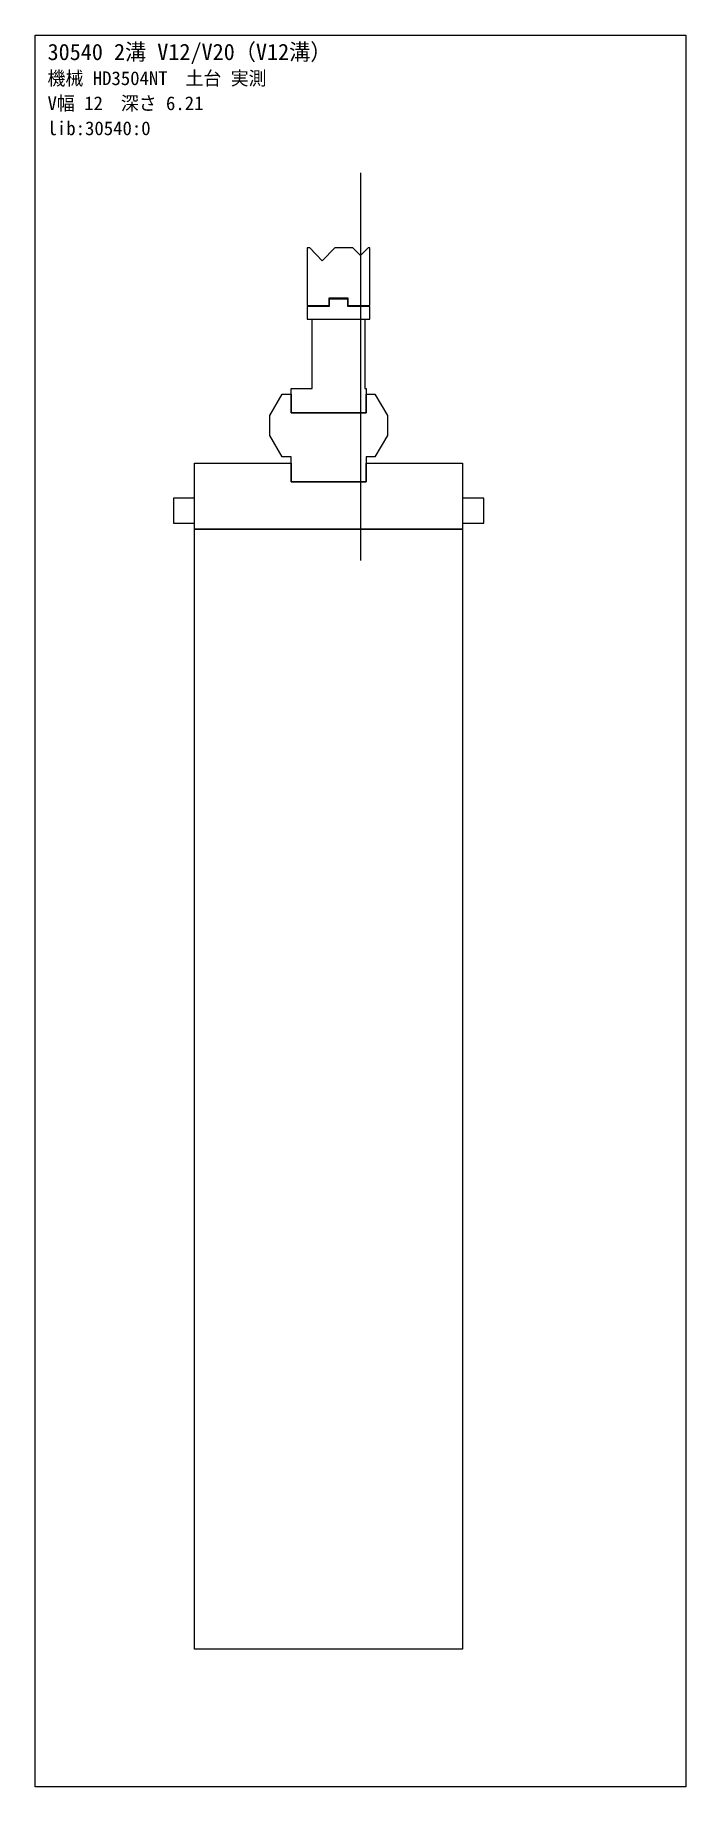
# Model space of a CAD drawing. Extents: x -260 to 3900, y -7630 to 506.
# Drawn here: x -260 to 260, y -6230 to -4830 of the extents above; entities that cross this region are included whole.
import ezdxf

# ---------------------------------------------------------------- set-up
doc = ezdxf.new("R2010")
doc.units = 0
for name, color, linetype in [('BASE_MEASURED', 3, 'Continuous'), ('CENTER', 5, 'Continuous'), ('DIE', 4, 'Continuous'), ('FRAME', 8, 'Continuous'), ('TEXT', 7, 'Continuous')]:
    doc.layers.add(name, color=color, linetype=linetype)

msp = doc.modelspace()

# ---------------------------------------------------------------- texts
at = {"layer": 'TEXT'}
for s, height, p in [('30540 2溝 V12/V20（V12溝）', 13, (-250, -4850)), ('機械 HD3504NT\u3000土台 実測', 11, (-250, -4870)), ('V幅 12\u3000深さ 6.21', 11, (-250, -4890)), ('lib:30540:0', 11, (-250, -4910))]:
    msp.add_text(s, height=height, dxfattribs=at).set_placement(p)

# ---------------------------------------------------------------- linework, layer by layer
at = {"layer": 'BASE_MEASURED'}
for points in [[(-42.5, -5046), (-25, -5046), (-25, -5040), (-10, -5040), (-10, -5046), (7.5, -5046), (7.5, -5000), (6, -5000), (0, -5006.21), (-6, -5000), (-20.5, -5000), (-30.5, -5010.35), (-40.5, -5000), (-42.5, -5000)], [(-42.5, -5057), (7.5, -5057), (7.5, -5047), (-10, -5047), (-10, -5041), (-25, -5041), (-25, -5047), (-42.5, -5047)], [(4.5, -5132), (-55.5, -5132), (-55.5, -5112.5), (-38.5, -5112.5), (-38.5, -5057), (3.5, -5057), (3.5, -5112.5), (4.5, -5112.5)], [(4.5, -5187), (-55.5, -5187), (-55.5, -5167), (-62.5, -5167), (-72.5, -5150), (-72.5, -5134), (-62.5, -5117), (-55.5, -5117), (-55.5, -5132), (4.5, -5132), (4.5, -5117), (11.5, -5117), (21.5, -5134), (21.5, -5150), (11.5, -5167), (4.5, -5167)], [(-132.5, -5172), (-55.5, -5172), (-55.5, -5187), (4.5, -5187), (4.5, -5172), (81.49, -5172), (81.49, -5225), (-132.5, -5225)], [(-149.5, -5220), (-132.5, -5220), (-132.5, -5200), (-149.5, -5200)], [(81.49, -5220), (98.49, -5220), (98.49, -5200), (81.49, -5200)], [(-132.5, -5225), (81.49, -5225), (81.49, -6120), (-132.5, -6120)]]:
    msp.add_lwpolyline(points, close=True, dxfattribs=at)
at = {"layer": 'CENTER'}
msp.add_line((0, -4940), (0, -5250), dxfattribs=at)
at = {"layer": 'DIE'}
msp.add_lwpolyline([(-42.5, -5046), (-25, -5046), (-25, -5040), (-10, -5040), (-10, -5046), (7.5, -5046), (7.5, -5000), (6, -5000), (0, -5006.21), (-6, -5000), (-20.5, -5000), (-30.5, -5010.35), (-40.5, -5000), (-42.5, -5000)], close=True, dxfattribs=at)
at = {"layer": 'FRAME'}
msp.add_lwpolyline([(-260, -4830), (260, -4830), (260, -6230), (-260, -6230)], close=True, dxfattribs=at)

msp.set_redraw_order([(e.dxf.handle, doc.entitydb.next_handle()) for e in msp.query("TEXT MTEXT ATTDEF DIMENSION ARC_DIMENSION")])  # texts and dimensions are drawn at this point

doc.saveas('drawing.dxf')
